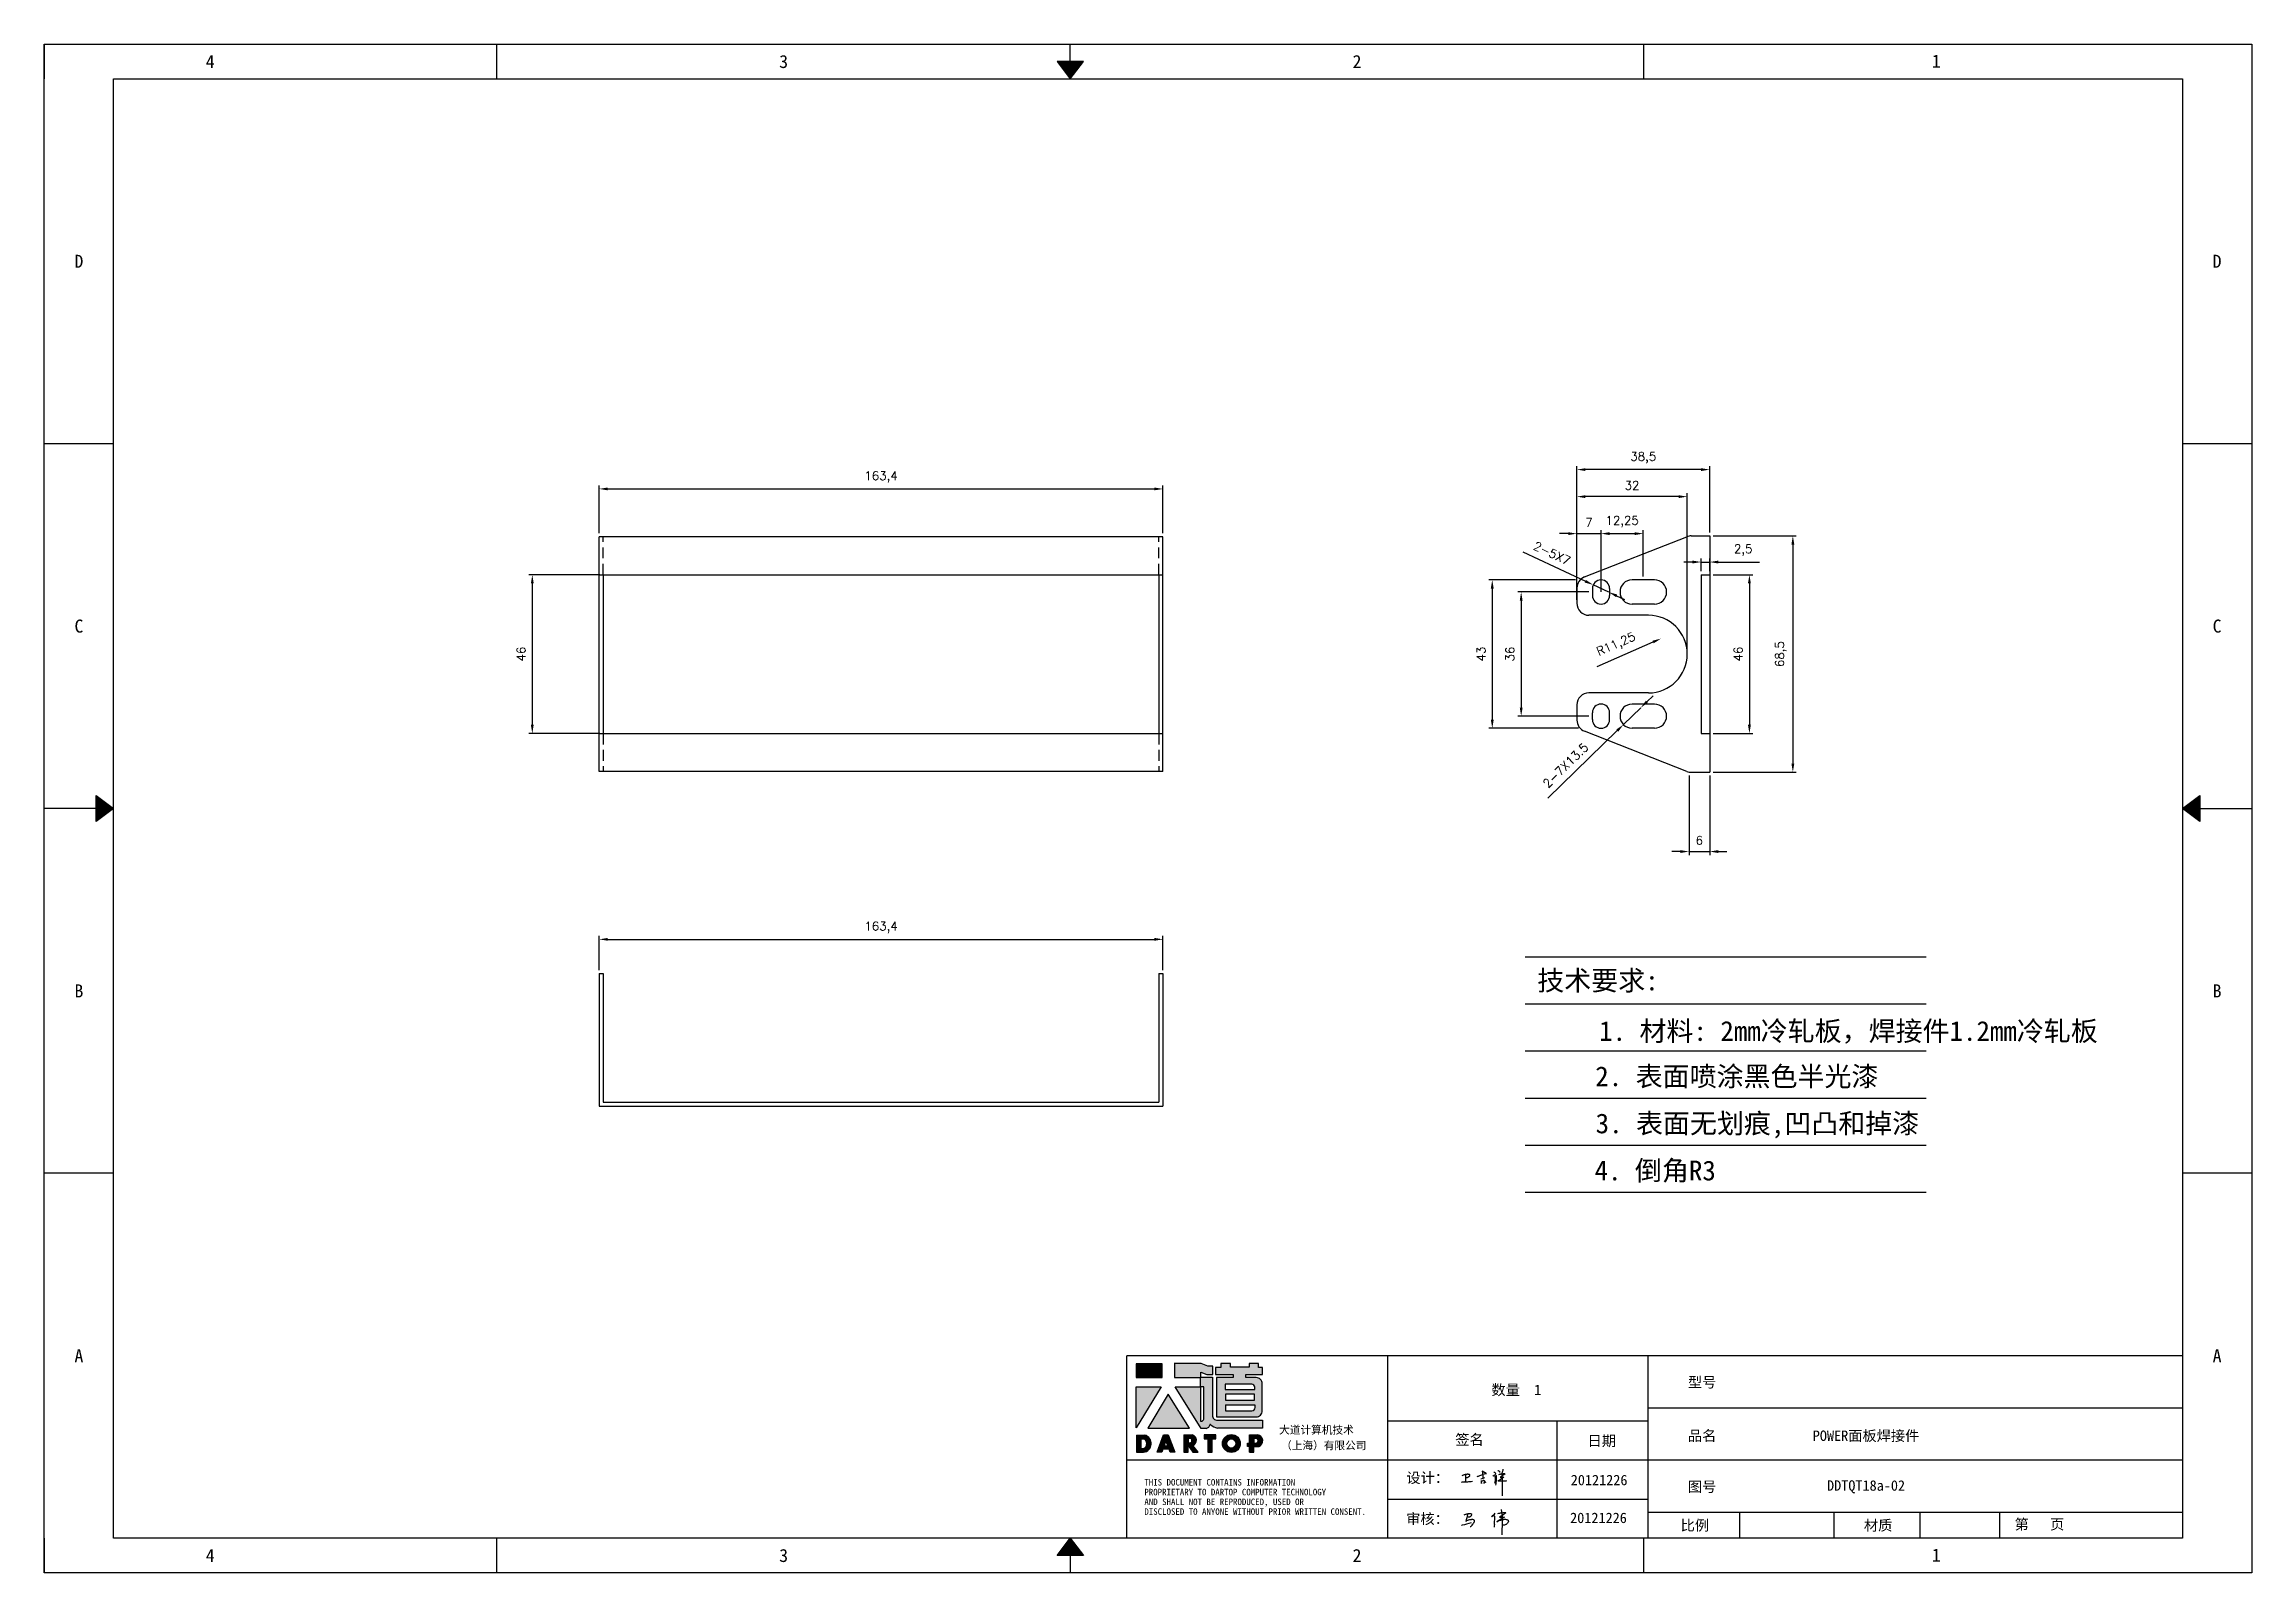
# Model space of a CAD drawing. Header units: millimetres. Extents: x 25928 to 50356, y -44172 to 20163.
# Drawn here: x 29615 to 30255, y -39907 to -39464 of the extents above; entities that cross this region are included whole.
import ezdxf
from ezdxf.enums import TextEntityAlignment as Align

# ---------------------------------------------------------------- set-up
doc = ezdxf.new("R2010")
doc.units = ezdxf.units.MM
doc.linetypes.add('DOT', pattern=[0.25, 0, -0.25])
doc.linetypes.add('HIDDEN2', pattern=[4.7625, 3.175, -1.5875])
for name, color, linetype in [('4', 7, 'Continuous'), ('hidden', 3, 'HIDDEN2'), ('print', 30, 'Continuous')]:
    doc.layers.add(name, color=color, linetype=linetype)
doc.layers.add('dim', color=2, linetype='Continuous', lineweight=9)
doc.styles.add('Dartop', font='')
doc.styles.add('HZ', font='')
doc.styles.add('hzHT', font='simhei.ttf')
doc.styles.get("Standard").update_dxf_attribs({"font": 'txt', "bigfont": 'gbcbig.shx'})
doc.styles.get('Dartop').set_extended_font_data('FangSong_GB2312')
doc.styles.get('HZ').set_extended_font_data('SimSun')
doc.dimstyles.new('0.5small', dxfattribs={"dimtxt": 2.5, "dimasz": 2.5, "dimexe": 1, "dimexo": 1, "dimgap": 2, "dimtad": 1, "dimtxsty": 'Standard', "dimcen": 2.5, "dimadec": 0, "dimazin": 0, "dimtfac": 1, "dimtmove": 0, "dimatfit": 3, "dimfxl": 0, "dimarcsym": 0})

msp = doc.modelspace()

# ---------------------------------------------------------------- texts
at = {"color": 0}
for s, height, style, p in [('4', 3.777, 'Dartop', (29663.231, -39468.81)), ('3', 3.777, 'Dartop', (29829.42, -39468.81)), ('2', 3.777, 'Dartop', (29995.608, -39468.81)), ('1', 3.777, 'Dartop', (30163.518, -39468.691)), ('D', 3.777, 'Dartop', (29625.169, -39526.724)), ('D', 3.777, 'Dartop', (30244.89, -39526.724)), ('C', 3.777, 'Dartop', (29625.169, -39632.481)), ('C', 3.777, 'Dartop', (30244.89, -39632.481)), ('B', 3.777, 'Dartop', (29625.169, -39738.237)), ('B', 3.777, 'Dartop', (30244.89, -39738.237)), ('A', 3.777, 'Dartop', (29625.169, -39843.993)), ('A', 3.777, 'Dartop', (30244.89, -39843.993)), ('型号', 3.0216, 'hzHT', (30095.638, -39851.679)), ('数量  1', 3.0216, 'hzHT', (30041.785, -39853.898)), ('签名', 3.0216, 'hzHT', (30028.212, -39868.297)), ('日期', 3.0216, 'hzHT', (30066.552, -39868.669)), ('品名', 3.0216, 'hzHT', (30095.638, -39867.19)), ('POWER面板焊接件', 3.0216, 'hzHT', (30143.146, -39867.19)), ('20121226', 3.0216, 'hzHT', (30065.777, -39880.029)), ('图号', 3.0216, 'hzHT', (30095.638, -39881.96)), ('DDTQT18a-02', 3.0216, 'hzHT', (30143.146, -39881.62)), ('20121226', 3.0216, 'hzHT', (30065.597, -39890.993)), ('比例', 3.0216, 'hzHT', (30093.531, -39893.173)), ('材质', 3.0216, 'hzHT', (30146.656, -39893.173)), ('第   页', 3.0216, 'hzHT', (30193.398, -39892.859)), ('4', 3.777, 'Dartop', (29663.231, -39901.907)), ('3', 3.777, 'Dartop', (29829.42, -39901.907)), ('2', 3.777, 'Dartop', (29995.608, -39901.907)), ('1', 3.777, 'Dartop', (30163.518, -39901.787))]:
    msp.add_text(s, height=height, dxfattribs=dict(at, style=style)).set_placement(p, align=Align.MIDDLE_CENTER)
at = {"style": 'HZ'}
for s, p in [('技术要求:', (30065.436, -39735.226)), ('     1. 材料: 2mm冷轧板，焊接件1.2mm冷轧板', (30128.295, -39749.854)), ('    2. 表面喷涂黑色半光漆', (30097.903, -39762.998)), ('3. 表面无划痕,凹凸和掉漆', (30111.668, -39776.648)), ('4. 倒角R3           ', (30103.482, -39790.298))]:
    msp.add_text(s, height=5.733, dxfattribs=at).set_placement(p, align=Align.MIDDLE_CENTER)
at = {"color": 0, "style": 'hzHT'}
for s, height, p in [('THIS DOCUMENT CONTAINS INFORMATION', 1.8885, (29933.979, -39881.631)), ('PROPRIETARY TO DARTOP COMPUTER TECHNOLOGY', 1.8885, (29933.979, -39884.463)), ('设计：', 3.0216, (30009.907, -39880.887)), ('AND SHALL NOT BE REPRODUCED, USED OR', 1.8885, (29933.979, -39887.296)), ('DISCLOSED TO ANYONE WITHOUT PRIOR WRITTEN CONSENT.', 1.8885, (29933.979, -39890.129)), ('审核：', 3.0216, (30009.862, -39892.785))]:
    msp.add_text(s, height=height, dxfattribs=at).set_placement(p)
at = {"layer": '4', "color": 0, "style": 'hzHT'}
for s, p in [('大道计算机技术', (29973.039, -39866.631)), ('（上海）有限公司', (29973.609, -39871.147))]:
    msp.add_text(s, height=2.2662, dxfattribs=at).set_placement(p)

# ---------------------------------------------------------------- blocks, each defined once
blk = doc.blocks.new('*U660')
at = {"color": 254, "linetype": 'Continuous', "extrusion": (0, 0, -1)}
for points in [[(-17, 0.333), (-16.812, 0.25), (-17, 0.5)], [(-17, 0.333), (-17.188, 0.25), (-16.812, 0.25)], [(-17, 0.333), (-17, 0.5), (-17.188, 0.25)]]:
    blk.add_solid(points, dxfattribs=at)
blk = doc.blocks.new('*U661')
at = {"color": 254, "linetype": 'Continuous'}
for points in [[(17, 21.667), (17.188, 21.75), (16.812, 21.75)], [(17, 21.667), (16.812, 21.75), (17, 21.5)], [(17, 21.667), (17, 21.5), (17.188, 21.75)]]:
    blk.add_solid(points, dxfattribs=at)
blk = doc.blocks.new('*U658')
at = {"color": 254, "linetype": 'Continuous', "extrusion": (0, 0, -1)}
for points in [[(-0.833, 11), (-0.75, 10.812), (-0.75, 11.188)], [(-0.833, 11), (-0.75, 11.188), (-1, 11)], [(-0.833, 11), (-1, 11), (-0.75, 10.812)]]:
    blk.add_solid(points, dxfattribs=at)
blk = doc.blocks.new('dadao')
for p, q in [((48, 19.2), (44.9, 10.4)), ((44.9, 10.4), (51.2, 10.4)), ((51.2, 10.4), (48, 19.2))]:
    blk.add_line(p, q)
for points in [[(41.8, 121.6), (41.8, 143.7), (-0.4, 143.7), (-0.4, 121.6), (41.8, 121.6)], [(104.8, 122), (104.8, 130.3), (114.1, 126.3), (124.2, 126.3), (124.2, 139.6), (115.9, 139.6), (105.1, 143.9), (61.5, 143.9)], [(61.7, 144), (61.7, 121.3), (103.9, 121.3)], [(113.4, 38.7), (105.1, 38.7), (63, 106.5), (103.9, 106.5), (103.9, 120.9), (103.9, 121.3)], [(109.7, 53.6), (109.7, 106.2), (104.3, 106.2), (104.3, 50.4), (106.6, 50.4)], [(144.6, 94.4), (144.6, 84.8), (192, 84.8), (192, 94.1), (144.9, 94.1)], [(120.2, 45), (119.5, 45), (119.5, 44.6)], [(0, 28), (0, 0), (11.8, 0)], [(0.1, 28), (14, 28)], [(7.1, 21.8), (7.1, 6.1), (12, 6.1)], [(7.1, 21.8), (11.4, 21.8)], [(76.8, 28.2), (76.8, 0), (84.1, 0), (84.1, 11.1), (91.6, -0.1), (100.3, -0.1), (91.7, 11.1)], [(76.8, 28.2), (90.6, 28.2)], [(84, 22.7), (84, 15.3), (87.2, 15.3)], [(84, 22.7), (87.3, 22.7)], [(183.7, 0), (183.7, 9.6), (180.6, 9.6), (180.6, 14.9), (183.8, 14.9), (183.8, 28.1), (196.1, 28.1), (196.5, 28.1)], [(183.7, 0), (190.9, 0), (190.9, 9.6), (198.8, 9.6)], [(194.9, 22.3), (190.8, 22.3), (190.8, 15), (194.4, 15)]]:
    blk.add_lwpolyline(points)
blk.add_lwpolyline([(137.1, 144.2), (137.1, 137.9), (128.3, 137.9), (128.3, 126.5), (157.3, 126.5), (157.3, 121.5), (130.3, 121.5), (130.3, 57.5), (194.4, 57.5, 0.414214), (204.4, 67.5), (204.4, 111.3, 0.414214), (194.4, 121.3), (177.5, 121.3), (177.5, 126.3), (204.7, 126.3), (204.7, 137.7), (198.2, 137.7), (198.2, 143.9), (183.3, 143.9), (183.3, 138), (153, 138), (153, 144.2), (137.1, 144.2)], format="xyb", close=True)
for points in [[(104.8, 122), (123.4, 122), (123.4, 60, 0.414214), (131.4, 52), (204.8, 52), (204.8, 39.1), (131.7, 39.1)], [(144.3, 110.8), (144.3, 101.8), (192.3, 101.8), (192.3, 105.5, 0.414214), (187.3, 110.5), (144.3, 110.5)], [(144.6, 77), (144.6, 67.5), (187.6, 67.5, 0.414214), (192.6, 72.5), (192.6, 76.4), (144.6, 76.4)]]:
    blk.add_lwpolyline(points, format="xyb")
for points in [[(-0.3, 106.2), (40.4, 106.2), (-0.3, 39.7), (-0.3, 106.2)], [(51.7, 94.1), (18.4, 39.3), (86.2, 39.3)], [(43.8, 28.2), (51.8, 28.2), (62.6, -0.1), (55, -0.1), (53.2, 5), (42.9, 5), (41.1, 0), (33.6, 0)], [(110, 28.1), (110, 21.9), (116, 21.9), (116, -0.1), (123.2, -0.1), (123.2, 22), (129.2, 22), (129.2, 28.1), (110, 28.1)]]:
    blk.add_lwpolyline(points, close=True)
for radius in [14.5, 7.44]:
    blk.add_circle((154.2, 14.2), radius)
for centre, radius, start, end in [((99.2, 60.7), 12.6, 305.6399, 325.969), ((111.6, 46.7), 8.19, 282.9811, 347.6627), ((136, 61.7), 22.9, 226.7358, 259.3209), ((8.5, 13.9), 8.49, 294.2143, 69.7177), ((9.6, 14.2), 14.4, 278.6604, 72.3203), ((86.4, 19), 3.8, 282.527, 76.7196), ((88.6, 19.4), 8.95, 290.6073, 77.2124), ((193.7, 18.7), 3.8, 280.9891, 72.5513), ((195.7, 18.6), 9.51, 288.8959, 85.2442)]:
    blk.add_arc(centre, radius, start, end)
blk = doc.blocks.new('h')
for p, q in [((20768.1, -2360.9), (20773, -2359.1)), ((20769.5, -2366.9), (20769.8, -2370.6)), ((20769.8, -2370.6), (20770.9, -2378)), ((20770.9, -2378), (20771.5, -2370.6)), ((20772.4, -2369.3), (20774.9, -2367.8)), ((20773, -2359.1), (20784.1, -2355.2)), ((20773.3, -2331.8), (20775.3, -2338.7)), ((20789.1, -2340.9), (20773.5, -2331.9)), ((20775.3, -2338.7), (20775.6, -2351.2)), ((20775.6, -2351.2), (20775.5, -2357.3)), ((20782.2, -2369.2), (20780, -2377.1)), ((20780, -2377.1), (20788.3, -2371.3)), ((20780.1, -2366.4), (20780.8, -2366.4)), ((20781.9, -2367.4), (20782.2, -2369.2)), ((20845.7, -2343.5), (20848.4, -2353)), ((20848.9, -2370.3), (20847.9, -2424)), ((20848.4, -2353), (20848.9, -2370.3))]:
    blk.add_line(p, q)
for points in [[(20696.6, -2372.4, 0.002073), (20710.6, -2371.9, 0.016137), (20719.6, -2371.3, 0.008314), (20736.9, -2369.3)], [(20699.1, -2348.2, -0.029745), (20704.6, -2345.4, -0.046842), (20708.4, -2344.2, -0.00919), (20714.3, -2343, -0.018517), (20717.2, -2342.5, -0.037841), (20720.3, -2342.4, -0.039541), (20723.2, -2342.8, -0.149785), (20726, -2344.3, -0.204935), (20726.9, -2346.6, -0.074872), (20726.5, -2348.3, -0.061615), (20725.6, -2350.3, -0.034204), (20723.8, -2352.6, -0.045776), (20722.3, -2354.1, -0.054985), (20720.4, -2355.3, -0.036348), (20717.3, -2356.5, -0.067752), (20715.7, -2356.8, -0.043553), (20713.2, -2356.7)], [(20755, -2351.9, -0.024077), (20759.9, -2350.1, -0.013147), (20768.7, -2346.5, -0.00522), (20775.4, -2344.1, -0.018517), (20777.3, -2343.4, -0.008274), (20786.3, -2341, -0.039541), (20788.3, -2340.8, -0.079216), (20789.4, -2341, -0.204935)], [(20813.5, -2350.1, 0.007348), (20815.9, -2348.7, 0.008421), (20818, -2347.3, 0.009459), (20819.7, -2346.2, -0.016325), (20820.7, -2345.5, -0.173771), (20821.8, -2345.3, -0.085159), (20823.9, -2346, -0.125883), (20826, -2347.9, -0.160659), (20826.6, -2350.1, -0.010447), (20826.5, -2352.3, -0.008247), (20826.2, -2355.1, -0.002698), (20825.3, -2374, 0.001562), (20823.9, -2383.7, 0.016137)], [(20816.8, -2335, -0.053561), (20819.6, -2336.1, -0.075272), (20821.3, -2337.3, -0.005295), (20822.5, -2338.5, -0.009337), (20823.1, -2339.1, -0.026146), (20823.7, -2339.8, -0.016644), (20824.5, -2340.9)], [(20832.1, -2329.2, -0.053561), (20834.9, -2330.3, -0.075272), (20836.7, -2331.5, -0.005295), (20837.8, -2332.6, -0.009337), (20838.5, -2333.3, -0.026146), (20839, -2334, -0.016644), (20839.8, -2335.1)], [(20836, -2343.7, -0.02797), (20842.1, -2342.6, -0.048868), (20845.6, -2342.2, -0.00919), (20851.1, -2341.4, -0.018517), (20853.9, -2341.1, -0.037841), (20856.7, -2341.2, -0.039541), (20859.4, -2341.6, -0.018282), (20840.6, -2354.7, -0.000937)], [(20847.6, -2340.2, 0.021784), (20849.6, -2335.9, 0.028296), (20850.8, -2332.4, 0.008136), (20851.9, -2328.2, 0.028913), (20852.2, -2327, 0.08193), (20852.1, -2325.9, 0.075058), (20851.7, -2324.7, 0.275043)]]:
    blk.add_lwpolyline(points, format="xyb")
for points in [[(20711.3, -2343.5), (20711.3, -2343.5), (20711.5, -2355.8), (20710.7, -2368), (20710.6, -2371.9)], [(20821.5, -2350.6), (20822.4, -2359.2), (20822.2, -2364.9), (20821.7, -2369), (20821.3, -2376.3), (20823.6, -2368.5), (20827.2, -2366.3), (20829.5, -2366.3)], [(20840.6, -2354.7), (20850, -2354.7), (20855, -2354.3), (20845.9, -2361.1), (20840.5, -2364), (20833, -2367.5), (20863.2, -2367.4), (20865.9, -2367.3)]]:
    blk.add_lwpolyline(points)
for centre, radius, start, end in [((20773.7, -2371.2), 2.3, 121.9907, 163.60158), ((20787.5, -2406), 40.3, 100.61827, 108.24823), ((20780.8, -2367.6), 1.15, 9.4675, 90)]:
    blk.add_arc(centre, radius, start, end)
blk = doc.blocks.new('*U659')
at = {"color": 254, "linetype": 'Continuous', "extrusion": (0, 0, -1)}
for points in [[(-33.167, 11), (-33, 11), (-33.25, 11.188)], [(-33.167, 11), (-33.25, 11.188), (-33.25, 10.812)], [(-33.167, 11), (-33.25, 10.812), (-33, 11)]]:
    blk.add_solid(points, dxfattribs=at)
blk = doc.blocks.new('*D818')
at = {"layer": 'Defpoints', "color": 0}
for p in [(30059.33, -39587.12), (30097.83, -39606.34), (30059.33, -39621.48)]:
    blk.add_point(p, dxfattribs=at)
at = {"layer": 'dim', "color": 0, "lineweight": -2}
for p, q in [((30059.33, -39620.48), (30059.33, -39586.12)), ((30095.33, -39587.12), (30061.83, -39587.12)), ((30097.83, -39605.34), (30097.83, -39586.12))]:
    blk.add_line(p, q, dxfattribs=at)
at = {"layer": 'dim', "color": 0}
for points in [[(30061.83, -39586.7), (30061.83, -39587.53), (30059.33, -39587.12)], [(30095.33, -39586.7), (30095.33, -39587.53), (30097.83, -39587.12)]]:
    blk.add_solid(points, dxfattribs=at)
at = {"layer": 'dim', "color": 0, "insert": (30078.58, -39583.66), "char_height": 2.5, "attachment_point": 5}
blk.add_mtext('38,5', dxfattribs=at)
blk = doc.blocks.new('*D819')
at = {"layer": 'Defpoints', "color": 0}
for p in [(30097.83, -39606.34), (30097.83, -39674.84), (30121.93, -39674.84)]:
    blk.add_point(p, dxfattribs=at)
at = {"layer": 'dim', "color": 0, "lineweight": -2}
for p, q in [((30098.83, -39606.34), (30122.93, -39606.34)), ((30121.93, -39608.84), (30121.93, -39672.34)), ((30098.83, -39674.84), (30122.93, -39674.84))]:
    blk.add_line(p, q, dxfattribs=at)
at = {"layer": 'dim', "color": 0}
for points in [[(30121.52, -39608.84), (30122.35, -39608.84), (30121.93, -39606.34)], [(30121.52, -39672.34), (30122.35, -39672.34), (30121.93, -39674.84)]]:
    blk.add_solid(points, dxfattribs=at)
at = {"layer": 'dim', "color": 0, "insert": (30118.47, -39640.59), "char_height": 2.5, "attachment_point": 5, "rotation": 90}
blk.add_mtext('68,5', dxfattribs=at)
blk = doc.blocks.new('*D688')
at = {"layer": 'Defpoints', "color": 0}
for p in [(30091.84, -39674.78), (30097.83, -39674.84), (30097.83, -39697.84)]:
    blk.add_point(p, dxfattribs=at)
at = {"layer": 'dim', "color": 0, "lineweight": -2}
for p, q in [((30091.84, -39675.78), (30091.84, -39698.84)), ((30097.83, -39675.84), (30097.83, -39698.84)), ((30089.34, -39697.84), (30086.84, -39697.84)), ((30091.84, -39697.84), (30097.83, -39697.84)), ((30100.33, -39697.84), (30102.83, -39697.84))]:
    blk.add_line(p, q, dxfattribs=at)
at = {"layer": 'dim', "color": 0}
for points in [[(30089.34, -39697.43), (30089.34, -39698.26), (30091.84, -39697.84)], [(30100.33, -39697.43), (30100.33, -39698.26), (30097.83, -39697.84)]]:
    blk.add_solid(points, dxfattribs=at)
at = {"layer": 'dim', "color": 0, "insert": (30094.84, -39694.59), "char_height": 2.5, "attachment_point": 5}
blk.add_mtext('6', dxfattribs=at)
blk = doc.blocks.new('*D820')
at = {"layer": 'Defpoints', "color": 0}
for p in [(30097.83, -39613.91), (30095.33, -39617.59), (30097.83, -39617.59)]:
    blk.add_point(p, dxfattribs=at)
at = {"layer": 'dim', "color": 0, "lineweight": -2}
for p, q in [((30092.83, -39613.91), (30090.33, -39613.91)), ((30095.33, -39616.59), (30095.33, -39612.91)), ((30095.33, -39613.91), (30097.83, -39613.91)), ((30097.83, -39616.59), (30097.83, -39612.91)), ((30100.33, -39613.91), (30112.25, -39613.91))]:
    blk.add_line(p, q, dxfattribs=at)
at = {"layer": 'dim', "color": 0}
for points in [[(30092.83, -39613.49), (30092.83, -39614.33), (30095.33, -39613.91)], [(30100.33, -39613.49), (30100.33, -39614.33), (30097.83, -39613.91)]]:
    blk.add_solid(points, dxfattribs=at)
at = {"layer": 'dim', "color": 0, "insert": (30107.54, -39610.45), "char_height": 2.5, "attachment_point": 5}
blk.add_mtext('2,5', dxfattribs=at)
blk = doc.blocks.new('*D821')
at = {"layer": 'Defpoints', "color": 0}
for p in [(30097.83, -39617.59), (30097.83, -39663.59), (30109.34, -39663.59)]:
    blk.add_point(p, dxfattribs=at)
at = {"layer": 'dim', "color": 0, "lineweight": -2}
for p, q in [((30098.83, -39617.59), (30110.34, -39617.59)), ((30109.34, -39620.09), (30109.34, -39661.09)), ((30098.83, -39663.59), (30110.34, -39663.59))]:
    blk.add_line(p, q, dxfattribs=at)
at = {"layer": 'dim', "color": 0}
for points in [[(30108.92, -39620.09), (30109.76, -39620.09), (30109.34, -39617.59)], [(30108.92, -39661.09), (30109.76, -39661.09), (30109.34, -39663.59)]]:
    blk.add_solid(points, dxfattribs=at)
at = {"layer": 'dim', "color": 0, "insert": (30106.09, -39640.59), "char_height": 2.5, "attachment_point": 5, "rotation": 90}
blk.add_mtext('46', dxfattribs=at)
blk = doc.blocks.new('*D822')
at = {"layer": 'Defpoints', "color": 0}
for p in [(30059.33, -39594.95), (30059.33, -39625.84), (30091.33, -39640.59)]:
    blk.add_point(p, dxfattribs=at)
at = {"layer": 'dim', "color": 0, "lineweight": -2}
for p, q in [((30059.33, -39624.84), (30059.33, -39593.95)), ((30091.33, -39639.59), (30091.33, -39593.95)), ((30088.83, -39594.95), (30061.83, -39594.95))]:
    blk.add_line(p, q, dxfattribs=at)
at = {"layer": 'dim', "color": 0}
for points in [[(30061.83, -39594.54), (30061.83, -39595.37), (30059.33, -39594.95)], [(30088.83, -39594.54), (30088.83, -39595.37), (30091.33, -39594.95)]]:
    blk.add_solid(points, dxfattribs=at)
at = {"layer": 'dim', "color": 0, "insert": (30075.33, -39591.7), "char_height": 2.5, "attachment_point": 5}
blk.add_mtext('32', dxfattribs=at)
blk = doc.blocks.new('*D689')
at = {"layer": 'Defpoints', "color": 0}
for p in [(30083.73, -39636.09), (30073.43, -39640.59)]:
    blk.add_point(p, dxfattribs=at)
at = {"layer": 'dim', "color": 0, "lineweight": -2}
blk.add_line((30065.18, -39644.2), (30081.44, -39637.09), dxfattribs=at)
at = {"layer": 'dim', "color": 0}
blk.add_solid([(30081.28, -39636.71), (30081.61, -39637.47), (30083.73, -39636.09)], dxfattribs=at)
at = {"layer": 'dim', "color": 0, "insert": (30070.78, -39637.97), "char_height": 2.5, "attachment_point": 5, "rotation": 23.61046}
blk.add_mtext('R11,25', dxfattribs=at)
blk = doc.blocks.new('*D823')
at = {"layer": 'Defpoints', "color": 0}
for p in [(30063.83, -39622.59), (30043.19, -39658.59), (30063.83, -39658.59)]:
    blk.add_point(p, dxfattribs=at)
at = {"layer": 'dim', "color": 0, "lineweight": -2}
for p, q in [((30062.83, -39622.59), (30042.19, -39622.59)), ((30043.19, -39625.09), (30043.19, -39656.09)), ((30062.83, -39658.59), (30042.19, -39658.59))]:
    blk.add_line(p, q, dxfattribs=at)
at = {"layer": 'dim', "color": 0}
for points in [[(30042.78, -39625.09), (30043.61, -39625.09), (30043.19, -39622.59)], [(30042.78, -39656.09), (30043.61, -39656.09), (30043.19, -39658.59)]]:
    blk.add_solid(points, dxfattribs=at)
at = {"layer": 'dim', "color": 0, "insert": (30039.94, -39640.59), "char_height": 2.5, "attachment_point": 5, "rotation": 90}
blk.add_mtext('36', dxfattribs=at)
blk = doc.blocks.new('*D824')
at = {"layer": 'Defpoints', "color": 0}
for p in [(30066.33, -39605.67), (30059.33, -39621.48), (30066.33, -39623.59)]:
    blk.add_point(p, dxfattribs=at)
at = {"layer": 'dim', "color": 0, "lineweight": -2}
for p, q in [((30056.83, -39605.67), (30054.33, -39605.67)), ((30059.33, -39620.48), (30059.33, -39604.67)), ((30059.33, -39605.67), (30066.33, -39605.67)), ((30066.33, -39622.59), (30066.33, -39604.67)), ((30068.83, -39605.67), (30071.33, -39605.67))]:
    blk.add_line(p, q, dxfattribs=at)
at = {"layer": 'dim', "color": 0}
for points in [[(30056.83, -39605.26), (30056.83, -39606.09), (30059.33, -39605.67)], [(30068.83, -39605.26), (30068.83, -39606.09), (30066.33, -39605.67)]]:
    blk.add_solid(points, dxfattribs=at)
at = {"layer": 'dim', "color": 0, "insert": (30062.83, -39602.42), "char_height": 2.5, "attachment_point": 5}
blk.add_mtext('7', dxfattribs=at)
blk = doc.blocks.new('*D825')
at = {"layer": 'Defpoints', "color": 0}
for p in [(30078.58, -39605.67), (30078.58, -39619.09), (30066.33, -39622.59)]:
    blk.add_point(p, dxfattribs=at)
at = {"layer": 'dim', "color": 0, "lineweight": -2}
for p, q in [((30066.33, -39621.59), (30066.33, -39604.67)), ((30068.83, -39605.67), (30076.08, -39605.67)), ((30078.58, -39618.09), (30078.58, -39604.67))]:
    blk.add_line(p, q, dxfattribs=at)
at = {"layer": 'dim', "color": 0}
for points in [[(30068.83, -39605.26), (30068.83, -39606.09), (30066.33, -39605.67)], [(30076.08, -39605.26), (30076.08, -39606.09), (30078.58, -39605.67)]]:
    blk.add_solid(points, dxfattribs=at)
at = {"layer": 'dim', "color": 0, "insert": (30072.46, -39602.21), "char_height": 2.5, "attachment_point": 5}
blk.add_mtext('12,25', dxfattribs=at)
blk = doc.blocks.new('*D690')
at = {"layer": 'Defpoints', "color": 0}
for p in [(30059.94, -39619.09), (30034.81, -39662.09), (30060.77, -39662.09)]:
    blk.add_point(p, dxfattribs=at)
at = {"layer": 'dim', "color": 0, "lineweight": -2}
for p, q in [((30058.94, -39619.09), (30033.81, -39619.09)), ((30034.81, -39621.59), (30034.81, -39659.59)), ((30059.77, -39662.09), (30033.81, -39662.09))]:
    blk.add_line(p, q, dxfattribs=at)
at = {"layer": 'dim', "color": 0}
for points in [[(30034.39, -39621.59), (30035.23, -39621.59), (30034.81, -39619.09)], [(30034.39, -39659.59), (30035.23, -39659.59), (30034.81, -39662.09)]]:
    blk.add_solid(points, dxfattribs=at)
at = {"layer": 'dim', "color": 0, "insert": (30031.56, -39640.59), "char_height": 2.5, "attachment_point": 5, "rotation": 90}
blk.add_mtext('43', dxfattribs=at)
blk = doc.blocks.new('*D826')
at = {"layer": 'Defpoints', "color": 0}
for p in [(30064.07, -39620.54), (30068.6, -39622.65)]:
    blk.add_point(p, dxfattribs=at)
at = {"layer": 'dim', "color": 0, "lineweight": -2}
for p, q in [((30043.65, -39611), (30061.8, -39619.48)), ((30068.6, -39622.65), (30064.07, -39620.54)), ((30070.86, -39623.71), (30073.13, -39624.77))]:
    blk.add_line(p, q, dxfattribs=at)
at = {"layer": 'dim', "color": 0}
for points in [[(30061.98, -39619.1), (30061.63, -39619.86), (30064.07, -39620.54)], [(30071.04, -39623.33), (30070.69, -39624.09), (30068.6, -39622.65)]]:
    blk.add_solid(points, dxfattribs=at)
at = {"layer": 'dim', "color": 0, "insert": (30052.12, -39611.37), "char_height": 2.5, "attachment_point": 5, "rotation": 334.97465}
blk.add_mtext('2-5X7', dxfattribs=at)
blk = doc.blocks.new('*D827')
at = {"layer": 'Defpoints', "color": 0}
for p in [(30077.84, -39656.15), (30072.83, -39661.04)]:
    blk.add_point(p, dxfattribs=at)
at = {"layer": 'dim', "color": 0, "lineweight": -2}
for p, q in [((30077.84, -39656.15), (30072.83, -39661.04)), ((30079.63, -39654.41), (30081.42, -39652.66)), ((30050.91, -39682.38), (30071.04, -39662.78))]:
    blk.add_line(p, q, dxfattribs=at)
at = {"layer": 'dim', "color": 0}
for points in [[(30079.34, -39654.11), (30079.92, -39654.7), (30077.84, -39656.15)], [(30070.75, -39662.48), (30071.33, -39663.08), (30072.83, -39661.04)]]:
    blk.add_solid(points, dxfattribs=at)
at = {"layer": 'dim', "color": 0, "insert": (30056.05, -39672.84), "char_height": 2.5, "attachment_point": 5, "rotation": 44.25084}
blk.add_mtext('2-7X13.5', dxfattribs=at)
blk = doc.blocks.new('*D828')
at = {"layer": 'Defpoints', "color": 0}
for p in [(29939.36, -39723.29), (29775.96, -39733.2), (29939.36, -39733.2)]:
    blk.add_point(p, dxfattribs=at)
at = {"layer": 'dim', "color": 0, "lineweight": -2}
for p, q in [((29775.96, -39732.2), (29775.96, -39722.29)), ((29939.36, -39732.2), (29939.36, -39722.29)), ((29778.46, -39723.29), (29936.86, -39723.29))]:
    blk.add_line(p, q, dxfattribs=at)
at = {"layer": 'dim', "color": 0}
for points in [[(29778.46, -39722.87), (29778.46, -39723.7), (29775.96, -39723.29)], [(29936.86, -39722.87), (29936.86, -39723.7), (29939.36, -39723.29)]]:
    blk.add_solid(points, dxfattribs=at)
at = {"layer": 'dim', "color": 0, "insert": (29857.66, -39719.83), "char_height": 2.5, "attachment_point": 5}
blk.add_mtext('163,4', dxfattribs=at)
blk = doc.blocks.new('*D829')
at = {"layer": 'Defpoints', "color": 0}
for p in [(29777.16, -39617.59), (29756.58, -39663.59), (29777.16, -39663.59)]:
    blk.add_point(p, dxfattribs=at)
at = {"layer": 'dim', "color": 0, "lineweight": -2}
for p, q in [((29776.16, -39617.59), (29755.58, -39617.59)), ((29756.58, -39620.09), (29756.58, -39661.09)), ((29776.16, -39663.59), (29755.58, -39663.59))]:
    blk.add_line(p, q, dxfattribs=at)
at = {"layer": 'dim', "color": 0}
for points in [[(29756.16, -39620.09), (29756.99, -39620.09), (29756.58, -39617.59)], [(29756.16, -39661.09), (29756.99, -39661.09), (29756.58, -39663.59)]]:
    blk.add_solid(points, dxfattribs=at)
at = {"layer": 'dim', "color": 0, "insert": (29753.33, -39640.59), "char_height": 2.5, "attachment_point": 5, "rotation": 90}
blk.add_mtext('46', dxfattribs=at)
blk = doc.blocks.new('*D830')
at = {"layer": 'Defpoints', "color": 0}
for p in [(29939.36, -39592.72), (29775.96, -39606.58), (29939.36, -39606.58)]:
    blk.add_point(p, dxfattribs=at)
at = {"layer": 'dim', "color": 0, "lineweight": -2}
for p, q in [((29775.96, -39605.58), (29775.96, -39591.72)), ((29778.46, -39592.72), (29936.86, -39592.72)), ((29939.36, -39605.58), (29939.36, -39591.72))]:
    blk.add_line(p, q, dxfattribs=at)
at = {"layer": 'dim', "color": 0}
for points in [[(29778.46, -39592.3), (29778.46, -39593.13), (29775.96, -39592.72)], [(29936.86, -39592.3), (29936.86, -39593.13), (29939.36, -39592.72)]]:
    blk.add_solid(points, dxfattribs=at)
at = {"layer": 'dim', "color": 0, "insert": (29857.66, -39589.26), "char_height": 2.5, "attachment_point": 5}
blk.add_mtext('163,4', dxfattribs=at)

# ---------------------------------------------------------------- dimensions: what is measured, and where the dimension line sits
at = {"layer": 'dim'}
for base, p1, p2, picture, middle in [((30059.334, -39587.117), (30097.834, -39606.343), (30059.334, -39621.48), '*D818', (30078.584, -39583.659)), ((29939.355, -39592.717), (29775.955, -39606.585), (29939.355, -39606.585), '*D830', (29857.655, -39589.259)), ((30059.334, -39594.953), (30091.334, -39640.593), (30059.334, -39625.843), '*D822', (30075.334, -39591.703)), ((30066.334, -39605.672), (30059.334, -39621.48), (30066.334, -39623.593), '*D824', (30062.834, -39602.422)), ((30097.834, -39613.909), (30095.334, -39617.593), (30097.834, -39617.593), '*D820', (30107.543, -39610.451)), ((30097.834, -39697.843), (30091.836, -39674.782), (30097.834, -39674.843), '*D688', (30094.835, -39694.593)), ((29939.355, -39723.286), (29775.955, -39733.196), (29939.355, -39733.196), '*D828', (29857.655, -39719.828))]:
    dim = msp.add_linear_dim(base=base, p1=p1, p2=p2, dimstyle='0.5small', override={"dimpost": '\\X'}, dxfattribs=at)
    dim.commit()
    dim.dimension.update_dxf_attribs({"geometry": picture, "text_midpoint": middle})
dim = msp.add_linear_dim(base=(30078.584, -39605.672), p1=(30066.334, -39622.593), p2=(30078.584, -39619.093), dimstyle='0.5small', override={"dimpost": '\\X'}, dxfattribs=at)
dim.commit()
dim.dimension.update_dxf_attribs({"geometry": '*D825', "text_midpoint": (30072.459, -39605.672), "dimtype": 160})
for base, p1, p2, picture, middle in [((30121.933, -39674.843), (30097.834, -39606.343), (30097.834, -39674.843), '*D819', (30118.475, -39640.593)), ((29756.576, -39663.593), (29777.155, -39617.593), (29777.155, -39663.593), '*D829', (29753.326, -39640.593)), ((30034.811, -39662.093), (30059.943, -39619.093), (30060.773, -39662.093), '*D690', (30031.561, -39640.593)), ((30109.341, -39663.593), (30097.834, -39617.593), (30097.834, -39663.593), '*D821', (30106.091, -39640.593)), ((30043.192, -39658.593), (30063.834, -39622.593), (30063.834, -39658.593), '*D823', (30039.942, -39640.593))]:
    dim = msp.add_linear_dim(base=base, p1=p1, p2=p2, angle=90, dimstyle='0.5small', override={"dimpost": '\\X'}, dxfattribs=at)
    dim.commit()
    dim.dimension.update_dxf_attribs({"geometry": picture, "text_midpoint": middle})
for p1, p2, text, picture, middle in [((30068.6, -39622.651), (30064.069, -39620.535), '2-5X7', '*D826', (30050.744, -39614.315)), ((30077.841, -39656.151), (30072.827, -39661.035), '2-7X13.5', '*D827', (30058.315, -39675.173))]:
    dim = msp.add_diameter_dim_2p(p1=p1, p2=p2, text=text, dimstyle='0.5small', override={"dimpost": '\\X'}, dxfattribs=at)
    dim.commit()
    dim.dimension.update_dxf_attribs({"geometry": picture, "text_midpoint": middle, "dimtype": 163})
dim = msp.add_radius_dim(center=(30073.426, -39640.593), mpoint=(30083.734, -39636.087), dimstyle='0.5small', override={"dimpost": '\\X'}, dxfattribs=at)
dim.commit()
dim.dimension.update_dxf_attribs({"geometry": '*D689', "text_midpoint": (30072.166, -39641.144), "dimtype": 164})

# ---------------------------------------------------------------- hatches: boundary and pattern name
for points in [[(29939.121, -39846.332), (29931.588, -39846.332), (29931.588, -39850.268), (29939.121, -39850.268)], [(29938.879, -39853.022), (29931.608, -39853.022), (29931.608, -39864.894)], [(29940.894, -39855.176), (29934.951, -39864.973), (29947.054, -39864.973)], [(29954.738, -39866.977), (29951.299, -39866.977), (29951.299, -39868.068), (29952.372, -39868.068), (29952.372, -39872.001), (29953.657, -39872.001), (29953.657, -39868.066), (29954.738, -39868.066)]]:
    msp.add_hatch(color=0).paths.add_polyline_path(points)
h = msp.add_hatch(color=0)
h.paths.add_polyline_path([(29950.38, -39848.724), (29952.043, -39849.442), (29953.84, -39849.442), (29953.84, -39847.063), (29952.357, -39847.063), (29950.425, -39846.3), (29942.681, -39846.3), (29942.681, -39850.324), (29950.216, -39850.324), (29950.216, -39850.405), (29950.216, -39852.977), (29942.909, -39852.977), (29950.424, -39865.071), (29951.912, -39865.071, 0.2793748), (29952.999, -39864.015), (29952.999, -39863.959), (29953.13, -39863.959, 0.1431454), (29955.179, -39865.001), (29968.237, -39865.001), (29968.237, -39862.708), (29955.123, -39862.708, -0.4142136), (29953.695, -39861.279), (29953.695, -39850.197), (29950.38, -39850.197)])
h.paths.add_polyline_path([(29950.291, -39853.028), (29951.249, -39853.028), (29951.249, -39862.415, -0.0889357), (29950.694, -39862.986), (29950.288, -39862.986)], flags=16)
h = msp.add_hatch(color=0)
h.paths.add_polyline_path([(29968.215, -39847.396), (29967.053, -39847.396), (29967.053, -39846.291), (29964.397, -39846.291), (29964.397, -39847.341), (29958.975, -39847.341), (29958.975, -39846.236), (29956.136, -39846.236), (29956.136, -39847.361), (29954.566, -39847.361), (29954.566, -39849.399), (29959.744, -39849.399), (29959.744, -39850.3), (29954.919, -39850.3), (29954.919, -39861.71), (29966.374, -39861.71, 0.4142136), (29968.159, -39859.925), (29968.159, -39852.111, 0.4142136), (29966.374, -39850.325), (29963.346, -39850.325), (29963.346, -39849.441), (29968.215, -39849.441)])
h.paths.add_polyline_path([(29965.109, -39852.26, -0.4142136), (29966.001, -39853.152), (29966.001, -39853.807), (29957.426, -39853.807), (29957.426, -39852.26)], flags=16)
h.paths.add_polyline_path([(29965.946, -39855.189), (29965.946, -39856.847), (29957.481, -39856.847), (29957.481, -39855.189)], flags=16)
h.paths.add_polyline_path([(29966.057, -39858.339), (29966.057, -39859.049, -0.4142136), (29965.164, -39859.942), (29957.481, -39859.942), (29957.481, -39858.339)], flags=16)
h = msp.add_hatch(color=0)
h.paths.add_polyline_path([(29934.156, -39866.995), (29931.661, -39866.995), (29931.661, -39871.986), (29933.762, -39871.986, 0.7930159)])
h.paths.add_polyline_path([(29933.799, -39870.893), (29932.927, -39870.893), (29932.927, -39868.088), (29933.703, -39868.088, -0.6713609)], flags=16)
h = msp.add_hatch(color=0)
h.paths.add_polyline_path([(29940.913, -39866.954), (29939.49, -39866.954), (29937.659, -39871.991), (29939.007, -39871.991), (29939.325, -39871.098), (29941.151, -39871.098), (29941.476, -39872.002), (29942.835, -39872.002)])
h.paths.add_polyline_path([(29940.802, -39870.136), (29939.67, -39870.136), (29940.226, -39868.553)], flags=16)
h = msp.add_hatch(color=0)
h.paths.add_polyline_path([(29947.833, -39866.957), (29945.379, -39866.957), (29945.379, -39871.994), (29946.676, -39871.994), (29946.676, -39869.997), (29948.008, -39872.012), (29949.575, -39872.012), (29948.041, -39870.01, 0.7440549)])
h.paths.add_polyline_path([(29946.664, -39869.252), (29946.664, -39867.929), (29947.243, -39867.929, -0.796809), (29947.235, -39869.252)], flags=16)
h = msp.add_hatch(color=0)
h.paths.add_polyline_path([(29956.608, -39869.457, 1), (29961.78, -39869.457, 1)])
h.paths.add_polyline_path([(29960.522, -39869.457, -1), (29957.866, -39869.457, -1)], flags=16)
h = msp.add_hatch(color=0)
h.paths.add_polyline_path([(29966.74, -39866.969), (29966.666, -39866.969), (29964.479, -39866.969), (29964.479, -39869.32), (29963.898, -39869.32), (29963.898, -39870.274), (29964.469, -39870.274), (29964.469, -39871.985), (29965.746, -39871.985), (29965.746, -39870.267), (29967.149, -39870.267, 0.8123038)])
h.paths.add_polyline_path([(29965.727, -39869.313), (29965.727, -39867.999), (29966.454, -39867.999, -0.7782134), (29966.38, -39869.313)], flags=16)

# ---------------------------------------------------------------- linework, layer by layer
at = {"color": 0, "linetype": 'DOT'}
for p, q in [((29615.097, -39463.774), (30244.89, -39463.774)), ((29615.097, -39896.871), (29615.097, -39473.846)), ((30244.89, -39906.943), (29615.097, -39906.943))]:
    msp.add_line(p, q, dxfattribs=at)
at = {"color": 0}
for p, q in [((29615.097, -39463.774), (29615.097, -39473.846)), ((29746.326, -39473.846), (29746.326, -39463.774)), ((29912.514, -39468.81), (29912.514, -39463.774)), ((30078.702, -39473.846), (30078.702, -39463.774)), ((29635.241, -39896.871), (29635.241, -39473.846)), ((29635.241, -39473.846), (30234.818, -39473.846)), ((30234.818, -39473.846), (30234.818, -39896.871)), ((29635.241, -39579.603), (29615.097, -39579.603)), ((30254.962, -39579.603), (30234.818, -39579.603)), ((29630.205, -39685.359), (29615.097, -39685.359)), ((30239.854, -39685.359), (30254.962, -39685.359)), ((29635.241, -39791.115), (29615.097, -39791.115)), ((30254.962, -39791.115), (30234.818, -39791.115)), ((30234.818, -39843.993), (29928.881, -39843.993)), ((29928.881, -39896.871), (29928.881, -39843.993)), ((30004.421, -39843.993), (30004.421, -39896.871)), ((30079.961, -39896.871), (30079.961, -39843.993)), ((30004.421, -39862.878), (30079.961, -39862.878)), ((30053.522, -39862.878), (30053.522, -39896.871)), ((30079.961, -39859.101), (30234.818, -39859.101)), ((29928.881, -39874.209), (30004.421, -39874.209)), ((30004.421, -39874.209), (30234.818, -39874.209)), ((30004.421, -39885.54), (30079.961, -39885.54)), ((30079.961, -39889.317), (30234.818, -39889.317)), ((30106.538, -39896.871), (30106.538, -39889.317)), ((30133.927, -39896.871), (30133.927, -39889.317)), ((30158.826, -39896.871), (30158.826, -39889.317)), ((30181.94, -39896.871), (30181.94, -39889.317)), ((29615.097, -39896.871), (29615.097, -39906.943)), ((30234.818, -39896.871), (29635.241, -39896.871)), ((29746.326, -39906.943), (29746.326, -39896.871)), ((29912.514, -39901.907), (29912.514, -39906.943)), ((30078.702, -39906.943), (30078.702, -39896.871))]:
    msp.add_line(p, q, dxfattribs=at)
for p, q in [((29939.355, -39606.585), (29775.955, -39606.585)), ((29775.955, -39674.601), (29775.955, -39606.585)), ((29939.355, -39674.601), (29939.355, -39606.585)), ((30061.556, -39618.221), (30091.218, -39606.585)), ((30092.496, -39606.343), (30097.834, -39606.343)), ((30097.834, -39606.343), (30097.834, -39674.843)), ((29775.955, -39617.593), (29939.355, -39617.593)), ((29777.155, -39617.593), (29777.155, -39663.593)), ((29938.155, -39617.593), (29938.155, -39663.593)), ((30081.834, -39619.093), (30075.334, -39619.093)), ((30095.334, -39617.593), (30095.334, -39663.593)), ((30095.334, -39617.593), (30097.834, -39617.593)), ((30059.334, -39621.48), (30059.334, -39625.843)), ((30063.834, -39621.593), (30063.834, -39623.593)), ((30068.834, -39621.593), (30068.834, -39623.593)), ((30081.834, -39626.093), (30075.334, -39626.093)), ((30080.084, -39629.343), (30062.834, -39629.343)), ((30080.084, -39651.843), (30062.834, -39651.843)), ((30059.334, -39655.343), (30059.334, -39659.706)), ((30063.834, -39659.593), (30063.834, -39657.593)), ((30068.834, -39659.593), (30068.834, -39657.593)), ((30081.834, -39655.093), (30075.334, -39655.093)), ((29775.955, -39663.593), (29939.355, -39663.593)), ((30091.218, -39674.601), (30061.556, -39662.965)), ((30081.834, -39662.093), (30075.334, -39662.093)), ((30095.334, -39663.593), (30097.834, -39663.593)), ((29939.355, -39674.601), (29775.955, -39674.601)), ((30092.496, -39674.843), (30097.834, -39674.843)), ((29775.955, -39733.196), (29777.155, -39733.196)), ((29775.955, -39733.196), (29775.955, -39771.696)), ((29777.155, -39733.196), (29777.155, -39770.496)), ((29938.155, -39733.196), (29939.355, -39733.196)), ((29938.155, -39733.196), (29938.155, -39770.496)), ((29939.355, -39733.196), (29939.355, -39771.696)), ((29775.955, -39771.696), (29939.355, -39771.696)), ((29777.155, -39770.496), (29938.155, -39770.496)), ((30037.43, -39888.578), (30037.647, -39890.389)), ((30036.862, -39891.704), (30036.12, -39892.106)), ((30037.396, -39891.419), (30036.862, -39891.704)), ((30036.893, -39890.818), (30037.837, -39890.818)), ((30038.34, -39890.773), (30037.396, -39891.419)), ((30037.682, -39891.725), (30037.602, -39895.885)), ((30037.647, -39890.389), (30037.682, -39891.725)), ((30037.837, -39890.818), (30038.34, -39890.773))]:
    msp.add_line(p, q)
for points in [[(29912.514, -39473.846), (29916.291, -39468.81), (29908.737, -39468.81), (29912.514, -39473.846)], [(29635.241, -39685.359), (29630.205, -39689.136), (29630.205, -39681.582), (29635.241, -39685.359)], [(30234.818, -39685.359), (30239.854, -39681.582), (30239.854, -39689.136), (30234.818, -39685.359)], [(29912.514, -39896.871), (29916.291, -39901.907), (29908.737, -39901.907), (29912.514, -39896.871)]]:
    msp.add_lwpolyline(points, close=True, dxfattribs=at)
for points in [[(30026.687, -39890.165, -0.029745), (30027.118, -39889.949, -0.0468422), (30027.411, -39889.855, -0.0091902), (30027.867, -39889.763, -0.0185172), (30028.096, -39889.729, -0.0378406), (30028.332, -39889.722, -0.0395413), (30028.556, -39889.75, -0.1497852), (30028.775, -39889.87, -0.2049352), (30028.842, -39890.043, -0.0748717), (30028.817, -39890.18, -0.0616146), (30028.742, -39890.331, -0.0342039), (30028.607, -39890.51, -0.0457759), (30028.486, -39890.625, -0.054985), (30028.34, -39890.717, -0.0363479), (30028.098, -39890.813, -0.0677521), (30027.976, -39890.834, -0.0435534), (30027.786, -39890.825)], [(30036.12, -39892.106, -0.029745), (30036.794, -39891.769, -0.0468422), (30037.25, -39891.622, -0.0091902), (30037.961, -39891.478, -0.0185172), (30038.318, -39891.426, -0.0378406), (30038.686, -39891.415, -0.0395413), (30039.036, -39891.458, -0.1497852), (30039.378, -39891.645, -0.2049352), (30039.483, -39891.915, -0.0748717), (30039.443, -39892.129, -0.0616146), (30039.327, -39892.365, -0.0342039), (30039.116, -39892.643, -0.0457759), (30038.927, -39892.824, -0.054985), (30038.699, -39892.967, -0.0363479), (30038.321, -39893.117, -0.0677521), (30038.132, -39893.15, -0.0435534), (30037.834, -39893.135)], [(30036.429, -39889.705, -0.0279703), (30037.04, -39889.592, -0.0488679), (30037.393, -39889.554, -0.0091902), (30037.95, -39889.472, -0.0185172), (30038.227, -39889.447, -0.0378406), (30038.513, -39889.453, -0.0395413), (30038.782, -39889.5, -0.0182819), (30036.893, -39890.818, -0.0009369)]]:
    msp.add_lwpolyline(points, format="xyb")
msp.add_lwpolyline([(30027.639, -39889.807), (30027.639, -39889.807), (30027.494, -39890.692), (30027.257, -39891.524), (30027.101, -39892.034)])
for centre, radius, start, end in [((30092.496, -39609.843), 3.5, 90, 111.420459), ((30092.496, -39609.843), 3.5, 90, 111.420459), ((30062.834, -39621.48), 3.5, 111.420459, 180), ((30066.334, -39621.593), 2.5, 90, 180), ((30066.334, -39621.593), 2.5, 0, 90), ((30075.334, -39622.593), 3.5, 90, 180), ((30081.834, -39622.593), 3.5, 0, 90), ((30062.834, -39625.843), 3.5, 180, 270), ((30066.334, -39623.593), 2.5, 180, 270), ((30066.334, -39623.593), 2.5, 270, 0), ((30075.334, -39622.593), 3.5, 180, 270), ((30081.834, -39622.593), 3.5, 270, 0), ((30080.084, -39640.593), 11.25, 270, 90), ((30062.834, -39655.343), 3.5, 90, 180), ((30066.334, -39657.593), 2.5, 90, 180), ((30066.334, -39657.593), 2.5, 0, 90), ((30075.334, -39658.593), 3.5, 90, 180), ((30075.334, -39658.593), 3.5, 180, 270), ((30081.834, -39658.593), 3.5, 0, 90), ((30081.834, -39658.593), 3.5, 270, 0), ((30062.834, -39659.706), 3.5, 180, 248.579541), ((30066.334, -39659.593), 2.5, 180, 270), ((30066.334, -39659.593), 2.5, 270, 0), ((30092.496, -39671.343), 3.5, 248.579541, 270), ((30025.582, -39891.571), 1.596, 281.076982, 291.212632), ((29990.481, -39749.095), 148.319, 283.91895, 284.971512), ((30029.54, -39896.257), 4.876, 113.202449, 120.017497), ((30028.396, -39893.587), 1.971, 102.47486, 113.202449), ((30031.252, -39906.498), 15.195, 100.36867, 102.47486), ((30028.079, -39892.318), 1.257, 283.816254, 294.030509), ((30029.192, -39895.235), 3.745, 96.125337, 100.36867), ((30028.347, -39892.94), 0.58, 294.836428, 309.901134), ((30020.614, -39885.806), 11.096, 316.919563, 320.58866), ((30028.992, -39893.376), 1.875, 87.457037, 96.125337), ((30028.999, -39893.218), 1.717, 78.399567, 87.457037), ((30026.902, -39891.196), 2.821, 324.094808, 331.378357), ((30029.242, -39892.037), 0.511, 44.324655, 78.399567), ((30029.092, -39892.303), 0.377, 319.573073, 337.48549), ((30028.054, -39891.474), 1.694, 324.910666, 333.348429), ((30028.878, -39891.782), 0.825, 326.76781, 340.871018), ((30029.404, -39891.878), 0.284, 357.998393, 44.324655), ((30029.127, -39891.868), 0.561, 340.871018, 357.998393), ((30030.898, -39884.174), 7.458, 299.265464, 300.9495), ((30047.793, -39946.686), 57.583, 102.46592, 103.2053), ((30008.552, -39862.851), 38.128, 313.366132, 315.296084), ((30155.793, -39911.085), 121.7, 171.410173, 171.768083), ((30035.369, -39890.704), 0.244, 52.375745, 91.291159), ((29820.921, -39883.787), 214.732, 357.565664, 358.057278), ((30035.285, -39890.666), 0.279, 357.196828, 33.705179), ((30028.996, -39890.254), 6.583, 352.912546, 354.802684), ((30031.466, -39890.479), 4.103, 354.802684, 357.196828)]:
    msp.add_arc(centre, radius, start, end)
at = {"layer": 'Defpoints'}
for p, q in [((30044.322, -39728.337), (30160.582, -39728.337)), ((30044.322, -39741.987), (30160.582, -39741.987)), ((30044.322, -39741.987), (30160.582, -39741.987)), ((30044.322, -39755.637), (30160.582, -39755.637)), ((30044.322, -39769.287), (30160.582, -39769.287)), ((30044.322, -39782.937), (30160.582, -39782.937)), ((30044.322, -39796.587), (30160.582, -39796.587))]:
    msp.add_line(p, q, dxfattribs=at)
at = {"layer": 'hidden'}
for p, q in [((29777.155, -39617.593), (29777.155, -39606.585)), ((29938.155, -39617.593), (29938.155, -39606.585)), ((29777.155, -39663.593), (29777.155, -39674.601)), ((29938.155, -39663.593), (29938.155, -39674.601))]:
    msp.add_line(p, q, dxfattribs=at)
at = {"layer": 'print'}
msp.add_lwpolyline([(29615.097, -39463.774), (30254.962, -39463.774), (30254.962, -39906.943), (29615.097, -39906.943)], close=True, dxfattribs=at)

# ---------------------------------------------------------------- block references
at = {"color": 0, "linetype": 'Continuous', "xscale": 20.14402654906917, "yscale": 20.14402654906917, "zscale": 20.14402654906917}
for name, p in [('*U661', (29570.065, -39906.943)), ('*U658', (29615.097, -39906.943)), ('*U659', (29570.065, -39906.943)), ('*U660', (29570.065, -39906.943))]:
    msp.add_blockref(name, p, dxfattribs=at)
at = {"color": 0}
for name, p, xscale, yscale, zscale in [('dadao', (29931.661, -39871.986), 0.1785493262159434, 0.1785493262159434, 0.1785493262159434), ('h', (28422.466, -39696.809), 0.07747410198498983, 0.07747410198498983, 0.07747410198498983)]:
    msp.add_blockref(name, p, dxfattribs=dict(at, xscale=xscale, yscale=yscale, zscale=zscale))

msp.set_redraw_order([(e.dxf.handle, doc.entitydb.next_handle()) for e in msp.query("TEXT MTEXT ATTDEF DIMENSION ARC_DIMENSION")])  # texts and dimensions are drawn at this point

doc.saveas('drawing.dxf')
